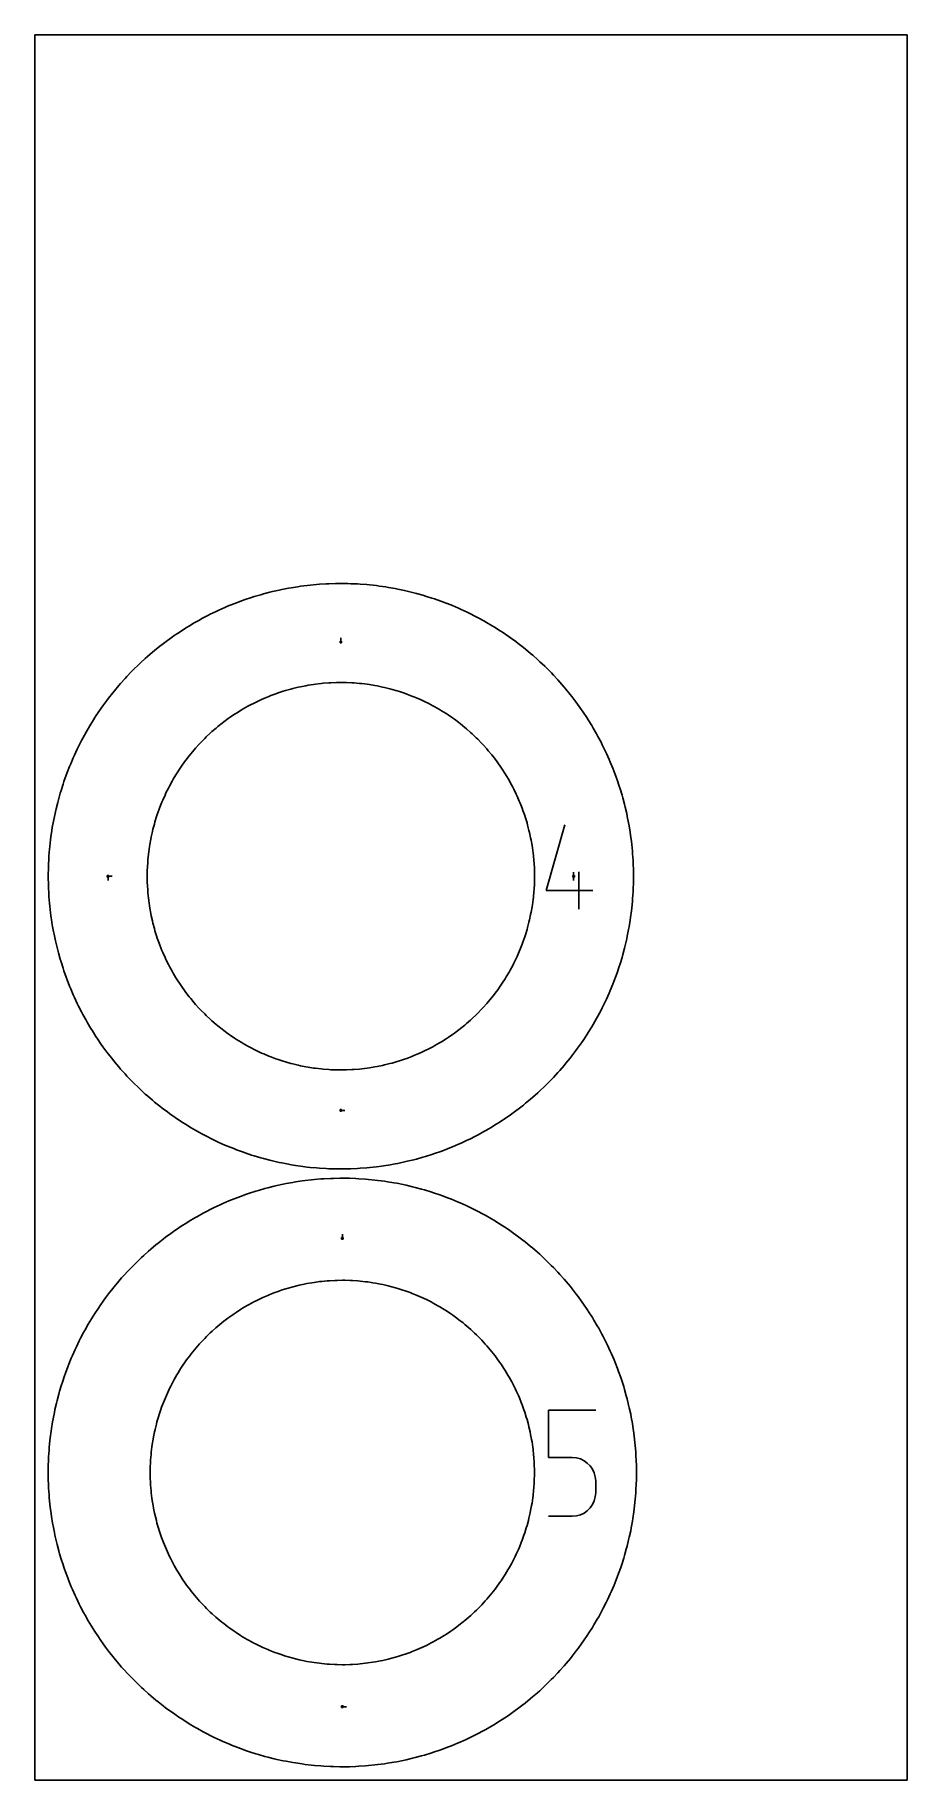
# Model space of a CAD drawing. Extents: x 0 to 300, y 0 to 600.
import ezdxf

# ---------------------------------------------------------------- set-up
doc = ezdxf.new("R2010")
doc.units = 0

msp = doc.modelspace()

# ---------------------------------------------------------------- linework, layer by layer
at = {"layer": 'annotation', "color": 1}
for p, q in [((105.229037, 391.262837), (105.229037, 392.691587)), ((175.814107, 305.842653), (182.242286, 328.386729)), ((185.276444, 310.746945), (185.276444, 312.175695)), ((185.276444, 310.746945), (185.276444, 312.175695)), ((185.276444, 312.175695), (185.276444, 310.746945)), ((187.085236, 299.398112), (187.085236, 312.27265)), ((25.173695, 310.746945), (25.173694, 309.318195)), ((25.173695, 310.746945), (26.602444, 310.746945)), ((25.173695, 310.746945), (26.602444, 310.746945)), ((26.602444, 310.746945), (25.173695, 310.746945)), ((185.276444, 310.746945), (185.276444, 309.318195)), ((191.910006, 305.842653), (175.814107, 305.842653)), ((105.229037, 230.231071), (106.657787, 230.231071)), ((105.748896, 186.273173), (105.748896, 187.701923)), ((176.707666, 110.911045), (176.707666, 127.131557)), ((176.707666, 127.131557), (192.884778, 127.131557)), ((184.796222, 110.911045), (176.707666, 110.911045)), ((186.248562, 110.781221), (184.796222, 110.911045)), ((187.616149, 110.406804), (186.248562, 110.781221)), ((188.875991, 109.810371), (187.616149, 110.406804)), ((190.005094, 109.014503), (188.875991, 109.810371)), ((190.980465, 108.041779), (190.005094, 109.014503)), ((191.779113, 106.914779), (190.980465, 108.041779)), ((192.378042, 105.656081), (191.779113, 106.914779)), ((192.754262, 104.288265), (192.378042, 105.656081)), ((192.884778, 102.83391), (192.754262, 104.288265)), ((192.884778, 98.80448), (192.884778, 102.83391)), ((192.884778, 102.83391), (192.884778, 102.83391)), ((192.377779, 95.979715), (192.754187, 97.349421)), ((192.754187, 97.349421), (192.884778, 98.80448)), ((176.707666, 90.706787), (184.796222, 90.706787)), ((184.796222, 90.706787), (186.24796, 90.837316)), ((184.796222, 90.706787), (184.796222, 90.706787)), ((186.24796, 90.837316), (187.615228, 91.213623)), ((187.615228, 91.213623), (188.874975, 91.812791)), ((188.874975, 91.812791), (190.004154, 92.611902)), ((190.004154, 92.611902), (190.979713, 93.588038)), ((190.979713, 93.588038), (191.778605, 94.718282)), ((191.778605, 94.718282), (192.377779, 95.979715)), ((105.748896, 25.241407), (107.177646, 25.241407))]:
    msp.add_line(p, q, dxfattribs=at)
at = {"layer": 'boundary', "color": 5}
for p, q in [((80.813897, 408.378504), (78.604627, 407.808965)), ((81.768145, 408.621877), (80.813897, 408.378504)), ((83.994786, 409.119207), (81.768145, 408.621877)), ((84.956391, 409.331731), (83.994786, 409.119207)), ((87.198109, 409.756333), (84.956391, 409.331731)), ((88.166032, 409.937732), (87.198109, 409.756333)), ((90.420241, 410.289117), (88.166032, 409.937732)), ((91.393513, 410.439243), (90.420241, 410.289117)), ((93.658033, 410.717085), (91.393513, 410.439243)), ((94.635633, 410.835779), (93.658033, 410.717085)), ((96.908077, 411.039766), (94.635633, 410.835779)), ((97.888982, 411.126909), (96.908077, 411.039766)), ((100.166795, 411.256812), (97.888982, 411.126909)), ((101.150021, 411.31232), (100.166795, 411.256812)), ((103.430689, 411.368014), (101.150021, 411.31232)), ((104.415081, 411.391808), (103.430689, 411.368014)), ((105.399765, 411.383876), (104.415081, 411.391808)), ((107.681106, 411.365311), (105.399765, 411.383876)), ((108.665104, 411.325652), (107.681106, 411.365311)), ((110.944718, 411.232836), (108.665104, 411.325652)), ((111.926911, 411.161514), (110.944718, 411.232836)), ((114.202228, 410.99455), (111.926911, 411.161514)), ((115.181616, 410.891611), (114.202228, 410.99455)), ((117.450438, 410.650668), (115.181616, 410.891611)), ((118.425997, 410.51624), (117.450438, 410.650668)), ((120.685628, 410.201586), (118.425997, 410.51624)), ((121.656354, 410.035789), (120.685628, 410.201586)), ((123.90469, 409.647736), (121.656354, 410.035789)), ((124.86957, 409.450768), (123.90469, 409.647736)), ((127.103941, 408.989762), (124.86957, 409.450768)), ((128.061984, 408.761781), (127.103941, 408.989762)), ((130.280307, 408.228259), (128.061984, 408.761781)), ((131.230497, 407.969557), (130.280307, 408.228259)), ((63.273265, 402.231916), (62.383564, 401.809754)), ((65.361034, 403.151967), (63.273265, 402.231916)), ((66.2639, 403.54529), (65.361034, 403.151967)), ((68.380578, 404.39692), (66.2639, 403.54529)), ((69.295615, 404.760901), (68.380578, 404.39692)), ((71.438755, 405.543128), (69.295615, 404.760901)), ((72.365048, 405.877449), (71.438755, 405.543128)), ((74.532653, 406.589553), (72.365048, 405.877449)), ((75.469224, 406.893854), (74.532653, 406.589553)), ((77.658723, 407.534984), (75.469224, 406.893854)), ((78.604627, 407.808965), (77.658723, 407.534984)), ((133.430203, 407.36413), (131.230497, 407.969557)), ((134.371582, 407.074937), (133.430203, 407.36413)), ((136.550415, 406.398228), (134.371582, 407.074937)), ((137.481977, 406.078874), (136.550415, 406.398228)), ((139.637632, 405.331609), (137.481977, 406.078874)), ((140.558418, 404.982412), (139.637632, 405.331609)), ((142.688601, 404.165382), (140.558418, 404.982412)), ((143.597667, 403.786703), (142.688601, 404.165382)), ((145.700131, 402.900765), (143.597667, 403.786703)), ((146.596538, 402.492946), (145.700131, 402.900765)), ((148.669052, 401.539039), (146.596538, 402.492946)), ((51.783593, 396.030509), (50.955524, 395.497458)), ((53.73415, 397.213831), (51.783593, 396.030509)), ((54.578962, 397.719888), (53.73415, 397.213831)), ((56.567062, 398.839128), (54.578962, 397.719888)), ((57.427729, 399.317707), (56.567062, 398.839128)), ((59.451279, 400.371675), (57.427729, 399.317707)), ((60.32691, 400.822274), (59.451279, 400.371675)), ((62.383564, 401.809754), (60.32691, 400.822274)), ((149.551837, 401.1026), (148.669052, 401.539039)), ((151.592202, 400.081739), (149.551837, 401.1026)), ((152.46047, 399.617085), (151.592202, 400.081739)), ((154.466529, 398.530355), (152.46047, 399.617085)), ((155.31939, 398.03795), (154.466529, 398.530355)), ((157.28901, 396.886497), (155.31939, 398.03795)), ((158.125551, 396.366894), (157.28901, 396.886497)), ((160.056651, 395.151942), (158.125551, 396.366894)), ((43.746487, 390.430846), (42.973733, 389.820409)), ((45.572417, 391.798781), (43.746487, 390.430846)), ((46.364437, 392.384018), (45.572417, 391.798781)), ((48.233993, 393.691826), (46.364437, 392.384018)), ((49.044448, 394.251234), (48.233993, 393.691826)), ((50.955524, 395.497458), (49.044448, 394.251234)), ((160.87603, 394.605641), (160.056651, 395.151942)), ((162.766505, 393.328517), (160.87603, 394.605641)), ((163.567841, 392.756126), (162.766505, 393.328517)), ((165.415806, 391.418099), (163.567841, 392.756126)), ((166.198287, 390.820194), (165.415806, 391.418099)), ((168.00172, 389.422729), (166.198287, 390.820194)), ((36.291849, 384.076485), (35.581618, 383.394309)), ((37.975752, 385.61599), (36.291849, 384.076485)), ((38.707592, 386.274971), (37.975752, 385.61599)), ((40.4406, 387.758759), (38.707592, 386.274971)), ((41.193296, 388.393781), (40.4406, 387.758759)), ((42.973733, 389.820409), (41.193296, 388.393781)), ((168.764537, 388.799901), (168.00172, 389.422729)), ((170.521532, 387.34447), (168.764537, 388.799901)), ((171.263886, 386.697399), (170.521532, 387.34447)), ((172.972617, 385.185503), (171.263886, 386.697399)), ((173.693749, 384.514843), (172.972617, 385.185503)), ((175.352314, 382.94818), (173.693749, 384.514843)), ((31.016012, 378.723961), (29.490295, 377.027647)), ((31.680831, 379.450451), (31.016012, 378.723961)), ((33.260897, 381.096153), (31.680831, 379.450451)), ((33.94878, 381.800857), (33.260897, 381.096153)), ((35.581618, 383.394309), (33.94878, 381.800857)), ((176.051463, 382.254652), (175.352314, 382.94818)), ((177.658106, 380.634889), (176.051463, 382.254652)), ((178.334545, 379.919182), (177.658106, 380.634889)), ((179.887667, 378.247924), (178.334545, 379.919182)), ((180.540695, 377.510818), (179.887667, 378.247924)), ((26.762884, 373.767197), (25.350728, 371.975152)), ((27.379538, 374.53504), (26.762884, 373.767197)), ((28.849219, 376.280121), (27.379538, 374.53504)), ((29.490295, 377.027647), (28.849219, 376.280121)), ((182.038594, 375.78989), (180.540695, 377.510818)), ((182.66754, 375.03213), (182.038594, 375.78989)), ((184.108633, 373.263362), (182.66754, 375.03213)), ((184.712842, 372.485701), (184.108633, 373.263362)), ((186.095595, 370.670956), (184.712842, 372.485701)), ((21.547687, 366.664941), (21.008014, 365.841215)), ((22.840168, 368.544954), (21.547687, 366.664941)), ((23.406105, 369.350876), (22.840168, 368.544954)), ((24.759124, 371.187879), (23.406105, 369.350876)), ((25.350728, 371.975152), (24.759124, 371.187879)), ((186.674428, 369.874262), (186.095595, 370.670956)), ((187.997418, 368.015421), (186.674428, 369.874262)), ((188.550298, 367.200486), (187.997418, 368.015421)), ((189.812041, 365.29963), (188.550298, 367.200486)), ((17.611561, 360.262379), (16.508528, 358.265227)), ((18.097062, 361.119193), (17.611561, 360.262379)), ((19.264473, 363.079315), (18.097062, 361.119193)), ((19.777338, 363.920011), (19.264473, 363.079315)), ((21.008014, 365.841215), (19.777338, 363.920011)), ((190.338382, 364.467307), (189.812041, 365.29963)), ((191.537546, 362.526443), (190.338382, 364.467307)), ((192.036795, 361.677603), (191.537546, 362.526443)), ((193.172188, 359.698678), (192.036795, 361.677603)), ((14.584077, 354.474933), (13.613332, 352.410257)), ((15.013405, 355.361201), (14.584077, 354.474933)), ((16.05088, 357.393259), (15.013405, 355.361201)), ((16.508528, 358.265227), (16.05088, 357.393259)), ((193.643821, 358.834149), (193.172188, 359.698678)), ((194.714206, 356.819306), (193.643821, 358.834149)), ((195.157752, 355.940078), (194.714206, 356.819306)), ((196.16201, 353.891408), (195.157752, 355.940078)), ((11.938404, 348.503429), (11.104049, 346.379958)), ((12.309767, 349.415497), (11.938404, 348.503429)), ((13.212776, 351.510617), (12.309767, 349.415497)), ((13.613332, 352.410257), (13.212776, 351.510617)), ((196.577, 352.998337), (196.16201, 353.891408)), ((197.513985, 350.918188), (196.577, 352.998337)), ((197.89999, 350.012224), (197.513985, 350.918188)), ((198.768827, 347.902555), (197.89999, 350.012224)), ((9.685632, 342.372762), (8.991205, 340.199499)), ((9.997482, 343.306852), (9.685632, 342.372762)), ((10.76228, 345.456361), (9.997482, 343.306852)), ((11.104049, 346.379958), (10.76228, 345.456361)), ((199.125453, 346.984612), (198.768827, 347.902555)), ((199.925126, 344.847849), (199.125453, 346.984612)), ((200.251977, 343.918853), (199.925126, 344.847849)), ((200.981659, 341.757254), (200.251977, 343.918853)), ((7.835218, 336.108833), (7.283676, 333.895005)), ((8.086271, 337.061075), (7.835218, 336.108833)), ((8.709606, 339.255849), (8.086271, 337.061075)), ((8.991205, 340.199499), (8.709606, 339.255849)), ((201.278422, 340.818261), (200.981659, 341.757254)), ((201.937384, 338.633984), (201.278422, 340.818261)), ((202.203739, 337.68592), (201.937384, 338.633984)), ((202.79127, 335.481291), (202.203739, 337.68592)), ((6.584223, 330.70456), (6.395034, 329.738086)), ((7.063422, 332.935166), (6.584223, 330.70456)), ((7.283676, 333.895005), (7.063422, 332.935166)), ((203.026955, 334.525127), (202.79127, 335.481291)), ((203.542381, 332.302678), (203.026955, 334.525127)), ((203.747138, 331.339427), (203.542381, 332.302678)), ((204.189964, 329.101306), (203.747138, 331.339427)), ((5.49768, 324.264034), (5.371112, 323.287432)), ((5.830714, 326.521033), (5.49768, 324.264034)), ((5.98869, 327.493062), (5.830714, 326.521033)), ((6.395034, 329.738086), (5.98869, 327.493062)), ((204.363558, 328.131918), (204.189964, 329.101306)), ((204.733316, 325.880503), (204.363558, 328.131918)), ((204.87561, 324.906055), (204.733316, 325.880503)), ((205.171867, 322.643934), (204.87561, 324.906055)), ((5.016651, 320.040544), (4.831157, 317.766523)), ((5.111704, 321.020714), (5.016651, 320.040544)), ((5.371112, 323.287432), (5.111704, 321.020714)), ((205.282696, 321.665421), (205.171867, 322.643934)), ((205.505183, 319.394721), (205.282696, 321.665421)), ((205.584434, 318.413135), (205.505183, 319.394721)), ((205.732877, 316.136533), (205.584434, 318.413135)), ((4.624645, 313.520708), (4.5875, 311.239569)), ((4.65636, 314.505007), (4.624645, 313.520708)), ((4.76773, 316.783785), (4.65636, 314.505007)), ((4.831157, 317.766523), (4.76773, 316.783785)), ((205.780468, 315.152911), (205.732877, 316.136533)), ((205.854731, 312.872551), (205.780468, 315.152911)), ((205.870566, 311.887851), (205.854731, 312.872551)), ((4.5875, 311.239569), (4.587504, 310.254785)), ((4.587504, 310.254785), (4.624637, 307.973572)), ((4.624637, 307.973572), (4.656362, 306.989315)), ((4.656362, 306.989315), (4.767728, 304.710459)), ((205.732885, 305.357855), (205.780457, 306.341471)), ((205.780457, 306.341471), (205.854711, 308.621703)), ((205.854711, 308.621703), (205.870575, 309.606349)), ((205.870575, 309.606349), (205.870566, 311.887851)), ((4.767728, 304.710459), (4.83114, 303.727724)), ((4.83114, 303.727724), (5.016627, 301.453774)), ((5.016627, 301.453774), (5.111662, 300.473593)), ((5.111662, 300.473593), (5.371045, 298.206948)), ((205.282749, 299.828961), (205.505214, 302.099528)), ((205.505214, 302.099528), (205.584442, 303.081114)), ((205.584442, 303.081114), (205.732885, 305.357855)), ((5.371045, 298.206948), (5.497603, 297.230345)), ((5.497603, 297.230345), (5.830639, 294.973272)), ((5.830639, 294.973272), (5.988633, 294.00122)), ((5.988633, 294.00122), (6.39497, 291.756181)), ((204.36362, 293.362363), (204.733351, 295.613707)), ((204.733351, 295.613707), (204.87567, 296.588191)), ((204.87567, 296.588191), (205.171939, 298.850444)), ((205.171939, 298.850444), (205.282749, 299.828961)), ((6.39497, 291.756181), (6.584168, 290.789758)), ((6.584168, 290.789758), (7.063357, 288.559132)), ((7.063357, 288.559132), (7.283588, 287.599308)), ((203.027022, 286.969115), (203.542471, 289.191702)), ((203.542471, 289.191702), (203.747207, 290.154951)), ((203.747207, 290.154951), (204.190012, 292.393006)), ((204.190012, 292.393006), (204.36362, 293.362363)), ((7.283588, 287.599308), (7.83515, 285.385405)), ((7.83515, 285.385405), (8.086184, 284.433161)), ((8.086184, 284.433161), (8.709491, 282.238458)), ((8.709491, 282.238458), (8.991074, 281.294792)), ((201.278585, 280.676102), (201.937515, 282.860309)), ((201.937515, 282.860309), (202.203855, 283.808391)), ((202.203855, 283.808391), (202.791359, 286.012951)), ((202.791359, 286.012951), (203.027022, 286.969115)), ((8.991074, 281.294792), (9.685488, 279.12154)), ((9.685488, 279.12154), (9.997369, 278.187408)), ((9.997369, 278.187408), (10.762156, 276.037906)), ((10.762156, 276.037906), (11.103932, 275.114337)), ((199.125557, 274.509621), (199.925247, 276.646456)), ((199.925247, 276.646456), (200.252096, 277.5754)), ((200.252096, 277.5754), (200.981794, 279.737078)), ((200.981794, 279.737078), (201.278585, 280.676102)), ((11.103932, 275.114337), (11.938246, 272.990922)), ((11.938246, 272.990922), (12.309592, 272.078853)), ((12.309592, 272.078853), (13.212626, 269.983658)), ((196.577148, 268.495881), (197.514183, 270.576154)), ((197.514183, 270.576154), (197.900168, 271.482123)), ((197.900168, 271.482123), (198.768947, 273.591676)), ((198.768947, 273.591676), (199.125557, 274.509621)), ((13.212626, 269.983658), (13.613158, 269.084026)), ((13.613158, 269.084026), (14.58393, 267.019281)), ((14.58393, 267.019281), (15.013239, 266.133005)), ((15.013239, 266.133005), (16.050666, 264.101014)), ((16.050666, 264.101014), (16.508353, 263.229007)), ((193.644009, 262.660102), (194.714375, 264.67494)), ((194.714375, 264.67494), (195.157914, 265.554181)), ((195.157914, 265.554181), (196.16214, 267.602789)), ((196.16214, 267.602789), (196.577148, 268.495881)), ((16.508353, 263.229007), (17.611342, 261.231913)), ((17.611342, 261.231913), (18.096838, 260.375137)), ((18.096838, 260.375137), (19.264316, 258.414888)), ((19.264316, 258.414888), (19.777166, 257.57419)), ((190.338603, 257.026954), (191.537801, 258.967886)), ((191.537801, 258.967886), (192.03703, 259.816733)), ((192.03703, 259.816733), (193.172376, 261.795605)), ((193.172376, 261.795605), (193.644009, 262.660102)), ((19.777166, 257.57419), (21.007764, 255.653094)), ((21.007764, 255.653094), (21.547419, 254.82936)), ((21.547419, 254.82936), (22.839933, 252.94928)), ((22.839933, 252.94928), (23.405846, 252.143355)), ((23.405846, 252.143355), (24.758899, 250.306295)), ((186.674661, 251.619973), (187.99761, 253.478761)), ((187.99761, 253.478761), (188.550478, 254.293698)), ((188.550478, 254.293698), (189.81225, 256.194617)), ((189.81225, 256.194617), (190.338603, 257.026954)), ((24.758899, 250.306295), (25.350537, 249.519003)), ((25.350537, 249.519003), (26.762643, 247.727012)), ((26.762643, 247.727012), (27.379293, 246.959199)), ((27.379293, 246.959199), (28.848961, 245.214119)), ((182.038853, 245.704323), (182.667795, 246.462101)), ((182.667795, 246.462101), (184.108874, 248.230871)), ((184.108874, 248.230871), (184.7131, 249.008528)), ((184.7131, 249.008528), (186.095837, 250.823266)), ((186.095837, 250.823266), (186.674661, 251.619973)), ((28.848961, 245.214119), (29.49003, 244.466573)), ((29.49003, 244.466573), (31.015695, 242.770301)), ((31.015695, 242.770301), (31.680499, 242.043801)), ((31.680499, 242.043801), (33.260604, 240.398038)), ((33.260604, 240.398038), (33.94847, 239.693329)), ((176.051747, 239.239535), (177.658442, 240.859365)), ((177.658442, 240.859365), (178.334863, 241.575055)), ((178.334863, 241.575055), (179.887927, 243.246266)), ((179.887927, 243.246266), (180.540969, 243.983395)), ((180.540969, 243.983395), (182.038853, 245.704323)), ((33.94847, 239.693329), (35.581355, 238.099827)), ((35.581355, 238.099827), (36.29162, 237.417633)), ((36.29162, 237.417633), (37.975417, 235.87821)), ((37.975417, 235.87821), (38.707241, 235.219267)), ((38.707241, 235.219267), (40.440305, 233.735424)), ((168.764853, 232.694265), (170.521831, 234.149703)), ((170.521831, 234.149703), (171.264206, 234.796784)), ((171.264206, 234.796784), (172.972876, 236.308627)), ((172.972876, 236.308627), (173.693995, 236.979284)), ((173.693995, 236.979284), (175.352601, 238.545999)), ((175.352601, 238.545999), (176.051747, 239.239535)), ((40.440305, 233.735424), (41.192977, 233.100396)), ((41.192977, 233.100396), (42.973416, 231.673749)), ((42.973416, 231.673749), (43.746151, 231.063301)), ((43.746151, 231.063301), (45.572133, 229.695328)), ((45.572133, 229.695328), (46.364145, 229.110078)), ((46.364145, 229.110078), (48.233629, 227.802304)), ((160.876364, 226.888476), (162.766898, 228.16565)), ((162.766898, 228.16565), (163.568249, 228.738053)), ((163.568249, 228.738053), (165.416145, 230.076048)), ((165.416145, 230.076048), (166.198619, 230.673979)), ((166.198619, 230.673979), (168.002044, 232.071443)), ((168.002044, 232.071443), (168.764853, 232.694265)), ((48.233629, 227.802304), (49.044127, 227.24288)), ((49.044127, 227.24288), (50.955139, 225.996683)), ((50.955139, 225.996683), (51.78319, 225.463666)), ((51.78319, 225.463666), (53.733812, 224.280294)), ((53.733812, 224.280294), (54.5786, 223.774229)), ((54.5786, 223.774229), (56.566759, 222.65495)), ((56.566759, 222.65495), (57.427421, 222.176355)), ((57.427421, 222.176355), (59.450843, 221.122443)), ((152.460848, 221.876995), (154.466907, 222.963738)), ((154.466907, 222.963738), (155.319738, 223.456131)), ((155.319738, 223.456131), (157.289362, 224.607597)), ((157.289362, 224.607597), (158.125889, 225.127217)), ((158.125889, 225.127217), (160.056991, 226.342184)), ((160.056991, 226.342184), (160.876364, 226.888476)), ((59.450843, 221.122443), (60.326469, 220.671826)), ((60.326469, 220.671826), (62.383184, 219.684301)), ((62.383184, 219.684301), (63.272917, 219.262138)), ((63.272917, 219.262138), (65.360741, 218.342057)), ((65.360741, 218.342057), (66.263578, 217.948769)), ((66.263578, 217.948769), (68.38013, 217.097184)), ((68.38013, 217.097184), (69.295158, 216.733183)), ((69.295158, 216.733183), (71.438423, 215.950897)), ((137.482375, 215.415151), (139.638035, 216.162424)), ((139.638035, 216.162424), (140.558804, 216.511638)), ((140.558804, 216.511638), (142.688994, 217.328685)), ((142.688994, 217.328685), (143.598036, 217.707379)), ((143.598036, 217.707379), (145.700511, 218.593328)), ((145.700511, 218.593328), (146.596886, 219.001105)), ((146.596886, 219.001105), (148.669404, 219.95503)), ((148.669404, 219.95503), (149.552224, 220.391471)), ((149.552224, 220.391471), (151.592592, 221.412339)), ((151.592592, 221.412339), (152.460848, 221.876995)), ((71.438423, 215.950897), (72.364712, 215.616559)), ((72.364712, 215.616559), (74.532185, 214.904489)), ((74.532185, 214.904489), (75.468756, 214.600171)), ((75.468756, 214.600171), (77.658318, 213.95901)), ((77.658318, 213.95901), (78.604228, 213.685031)), ((78.604228, 213.685031), (80.813505, 213.115478)), ((80.813505, 213.115478), (81.767764, 212.872112)), ((81.767764, 212.872112), (83.994466, 212.37476)), ((83.994466, 212.37476), (84.956048, 212.162258)), ((84.956048, 212.162258), (87.197637, 211.737677)), ((87.197637, 211.737677), (88.165552, 211.556264)), ((88.165552, 211.556264), (90.419838, 211.204848)), ((90.419838, 211.204848), (91.393094, 211.054707)), ((91.393094, 211.054707), (93.657679, 210.77686)), ((93.657679, 210.77686), (94.635277, 210.658149)), ((94.635277, 210.658149), (96.907637, 210.454153)), ((96.907637, 210.454153), (97.888584, 210.367016)), ((97.888584, 210.367016), (100.166383, 210.237105)), ((100.166383, 210.237105), (101.149596, 210.181597)), ((101.149596, 210.181597), (103.430538, 210.125893)), ((103.430538, 210.125893), (104.415099, 210.1021)), ((104.415099, 210.1021), (105.399899, 210.110034)), ((105.399899, 210.110034), (107.681446, 210.128604)), ((107.681446, 210.128604), (108.665448, 210.168256)), ((108.665448, 210.168256), (110.945127, 210.261081)), ((110.945127, 210.261081), (111.927327, 210.332411)), ((111.927327, 210.332411), (114.202719, 210.499387)), ((114.202719, 210.499387), (115.182087, 210.602335)), ((115.182087, 210.602335), (117.450773, 210.843277)), ((117.450773, 210.843277), (118.42635, 210.977717)), ((118.42635, 210.977717), (120.686114, 211.292396)), ((120.686114, 211.292396), (121.656822, 211.458195)), ((121.656822, 211.458195), (123.905024, 211.846232)), ((123.905024, 211.846232), (124.869913, 212.043216)), ((124.869913, 212.043216), (127.104417, 212.504264)), ((127.104417, 212.504264), (128.062433, 212.732227)), ((128.062433, 212.732227), (130.28062, 213.265723)), ((130.28062, 213.265723), (131.230844, 213.52443)), ((131.230844, 213.52443), (133.430611, 214.129887)), ((133.430611, 214.129887), (134.371961, 214.419077)), ((134.371961, 214.419077), (136.550803, 215.095793)), ((136.550803, 215.095793), (137.482375, 215.415151)), ((82.257201, 204.164592), (80.084002, 203.610336)), ((83.260087, 204.388591), (82.257201, 204.164592)), ((85.450041, 204.872591), (83.260087, 204.388591)), ((86.45971, 205.063832), (85.450041, 204.872591)), ((88.664071, 205.476954), (86.45971, 205.063832)), ((89.67937, 205.635218), (88.664071, 205.476954)), ((91.895893, 205.977114), (89.67937, 205.635218)), ((92.915837, 206.102254), (91.895893, 205.977114)), ((95.14222, 206.372567), (92.915837, 206.102254)), ((96.165735, 206.464444), (95.14222, 206.372567)), ((98.399664, 206.662904), (96.165735, 206.464444)), ((99.425598, 206.721412), (98.399664, 206.662904)), ((101.664811, 206.847827), (99.425598, 206.721412)), ((102.692028, 206.872912), (101.664811, 206.847827)), ((104.933903, 206.9271), (102.692028, 206.872912)), ((107.176444, 206.909035), (104.933903, 206.9271)), ((108.203965, 206.900673), (107.176444, 206.909035)), ((110.444917, 206.810353), (108.203965, 206.900673)), ((111.471662, 206.768549), (110.444917, 206.810353)), ((113.708505, 206.606121), (111.471662, 206.768549)), ((114.733311, 206.530921), (113.708505, 206.606121)), ((116.963785, 206.296485), (114.733311, 206.530921)), ((117.985667, 206.187964), (116.963785, 206.296485)), ((120.2074, 205.881818), (117.985667, 206.187964)), ((121.225141, 205.740098), (120.2074, 205.881818)), ((123.435888, 205.362509), (121.225141, 205.740098)), ((124.448543, 205.187729), (123.435888, 205.362509)), ((126.645955, 204.739156), (124.448543, 205.187729)), ((127.652316, 204.531519), (126.645955, 204.739156)), ((129.834178, 204.012309), (127.652316, 204.531519)), ((130.833318, 203.77201), (129.834178, 204.012309)), ((64.67107, 198.205373), (63.730731, 197.790978)), ((66.72725, 199.101123), (64.67107, 198.205373)), ((67.680601, 199.484696), (66.72725, 199.101123)), ((69.764521, 200.313634), (67.680601, 199.484696)), ((70.729794, 200.66595), (69.764521, 200.313634)), ((72.839328, 201.427329), (70.729794, 200.66595)), ((73.815623, 201.748062), (72.839328, 201.427329)), ((75.948586, 202.441084), (73.815623, 201.748062)), ((76.934743, 202.729851), (75.948586, 202.441084)), ((79.088939, 203.353813), (76.934743, 202.729851)), ((80.084002, 203.610336), (79.088939, 203.353813)), ((132.997276, 203.182843), (130.833318, 203.77201)), ((133.988029, 202.910157), (132.997276, 203.182843)), ((136.131918, 202.25155), (133.988029, 202.910157)), ((137.113272, 201.946759), (136.131918, 202.25155)), ((139.234804, 201.219462), (137.113272, 201.946759)), ((140.205716, 200.882892), (139.234804, 201.219462)), ((142.302708, 200.087634), (140.205716, 200.882892)), ((143.262144, 199.719643), (142.302708, 200.087634)), ((145.332445, 198.857243), (143.262144, 199.719643)), ((146.279392, 198.458218), (145.332445, 198.857243)), ((148.320866, 197.529454), (146.279392, 198.458218)), ((53.093126, 192.137363), (52.214597, 191.604396)), ((55.017097, 193.289855), (53.093126, 192.137363)), ((55.912539, 193.793961), (55.017097, 193.289855)), ((57.872618, 194.883875), (55.912539, 193.793961)), ((58.78403, 195.358584), (57.872618, 194.883875)), ((60.778206, 196.384786), (58.78403, 195.358584)), ((61.704529, 196.82955), (60.778206, 196.384786)), ((63.730731, 197.790978), (61.704529, 196.82955)), ((149.254333, 197.099812), (148.320866, 197.529454)), ((151.264783, 196.105869), (149.254333, 197.099812)), ((152.183768, 195.646071), (151.264783, 196.105869)), ((154.161157, 194.587871), (152.183768, 195.646071)), ((155.06469, 194.098406), (154.161157, 194.587871)), ((157.006991, 192.977006), (155.06469, 194.098406)), ((157.894113, 192.458388), (157.006991, 192.977006)), ((159.799246, 191.275049), (157.894113, 192.458388)), ((44.154047, 186.017134), (42.394181, 184.626927)), ((44.97645, 186.633255), (44.154047, 186.017134)), ((46.78019, 187.96607), (44.97645, 186.633255)), ((47.622243, 188.555111), (46.78019, 187.96607)), ((49.467984, 189.829113), (47.622243, 188.555111)), ((50.32874, 190.390417), (49.467984, 189.829113)), ((52.214597, 191.604396), (50.32874, 190.390417)), ((160.669017, 190.727833), (159.799246, 191.275049)), ((162.535066, 189.483688), (160.669017, 190.727833)), ((163.386542, 188.908468), (162.535066, 189.483688)), ((165.211516, 187.604896), (163.386542, 188.908468)), ((166.043843, 187.002246), (165.211516, 187.604896)), ((167.825876, 185.640569), (166.043843, 187.002246)), ((37.430839, 180.369104), (36.672403, 179.675705)), ((39.097542, 181.869879), (37.430839, 180.369104)), ((39.878087, 182.538175), (39.097542, 181.869879)), ((41.59227, 183.984372), (39.878087, 182.538175)), ((42.394181, 184.626927), (41.59227, 183.984372)), ((168.638144, 185.01115), (167.825876, 185.640569)), ((170.375396, 183.592712), (168.638144, 185.01115)), ((171.16675, 182.937183), (170.375396, 183.592712)), ((172.857398, 181.463535), (171.16675, 182.937183)), ((173.627014, 180.782574), (172.857398, 181.463535)), ((175.269316, 179.255217), (173.627014, 180.782574)), ((32.041248, 175.05831), (30.52718, 173.403793)), ((32.752914, 175.799539), (32.041248, 175.05831)), ((34.319493, 177.404427), (32.752914, 175.799539)), ((35.054928, 178.122122), (34.319493, 177.404427)), ((36.672403, 179.675705), (35.054928, 178.122122)), ((176.016338, 178.549588), (175.269316, 179.255217)), ((177.608575, 176.970152), (176.016338, 178.549588)), ((178.33221, 176.240608), (177.608575, 176.970152)), ((179.872742, 174.610647), (178.33221, 176.240608)), ((180.572273, 173.857908), (179.872742, 174.610647)), ((26.313681, 168.402663), (25.677641, 167.59552)), ((27.718057, 170.151361), (26.313681, 168.402663)), ((28.38, 170.937344), (27.718057, 170.151361)), ((29.839996, 172.639771), (28.38, 170.937344)), ((30.52718, 173.403793), (29.839996, 172.639771)), ((182.059487, 172.179212), (180.572273, 173.857908)), ((182.734144, 171.404102), (182.059487, 172.179212)), ((184.166513, 169.67837), (182.734144, 171.404102)), ((184.815584, 168.881715), (184.166513, 169.67837)), ((186.191616, 167.110658), (184.815584, 168.881715)), ((21.849925, 162.293034), (20.620867, 160.417071)), ((22.432062, 163.139796), (21.849925, 162.293034)), ((23.720922, 164.975199), (22.432062, 163.139796)), ((24.330326, 165.80259), (23.720922, 164.975199)), ((25.677641, 167.59552), (24.330326, 165.80259)), ((186.814413, 166.293292), (186.191616, 167.110658)), ((188.132655, 164.478891), (186.814413, 166.293292)), ((188.728533, 163.641664), (188.132655, 164.478891)), ((189.98766, 161.785736), (188.728533, 163.641664)), ((18.372773, 156.754324), (17.267087, 154.803004)), ((18.898575, 157.637163), (18.372773, 156.754324)), ((20.066568, 159.551758), (18.898575, 157.637163)), ((20.620867, 160.417071), (20.066568, 159.551758)), ((190.555951, 160.929587), (189.98766, 161.785736)), ((191.754636, 159.034061), (190.555951, 160.929587)), ((192.294741, 158.159895), (191.754636, 159.034061)), ((193.431737, 156.226735), (192.294741, 158.159895)), ((193.943117, 155.335428), (193.431737, 156.226735)), ((15.260742, 151.002402), (14.282995, 148.984021)), ((15.728024, 151.917646), (15.260742, 151.002402)), ((16.770277, 153.90348), (15.728024, 151.917646)), ((17.267087, 154.803004), (16.770277, 153.90348)), ((195.017221, 153.366539), (193.943117, 155.335428)), ((195.499326, 152.459047), (195.017221, 153.366539)), ((196.509464, 150.45668), (195.499326, 152.459047)), ((196.961785, 149.533953), (196.509464, 150.45668)), ((12.526829, 145.061607), (11.681082, 142.98445)), ((12.933545, 146.005252), (12.526829, 145.061607)), ((13.845769, 148.054087), (12.933545, 146.005252)), ((14.282995, 148.984021), (13.845769, 148.054087)), ((197.906881, 147.500081), (196.961785, 149.533953)), ((198.328901, 146.563178), (197.906881, 147.500081)), ((199.207995, 144.499922), (198.328901, 146.563178)), ((199.59932, 143.549725), (199.207995, 144.499922)), ((10.182474, 138.956481), (9.472262, 136.829172)), ((10.526941, 139.924628), (10.182474, 138.956481)), ((11.305289, 142.02804), (10.526941, 139.924628)), ((11.681082, 142.98445), (11.305289, 142.02804)), ((200.411497, 141.459208), (199.59932, 143.549725)), ((200.77167, 140.49681), (200.411497, 141.459208)), ((201.516036, 138.381123), (200.77167, 140.49681)), ((201.844687, 137.407531), (201.516036, 138.381123)), ((8.237421, 132.712717), (7.665676, 130.544087)), ((8.518173, 133.701247), (8.237421, 132.712717)), ((9.15949, 135.850329), (8.518173, 133.701247)), ((9.472262, 136.829172), (9.15949, 135.850329)), ((202.520539, 135.269058), (201.844687, 137.407531)), ((202.817337, 134.285253), (202.520539, 135.269058)), ((203.423937, 132.12612), (202.817337, 134.285253)), ((203.688563, 131.13315), (203.423937, 132.12612)), ((6.699827, 126.356382), (6.268967, 124.155343)), ((6.915658, 127.361046), (6.699827, 126.356382)), ((7.417261, 129.546976), (6.915658, 127.361046)), ((7.665676, 130.544087), (7.417261, 129.546976)), ((204.225309, 128.955589), (203.688563, 131.13315)), ((204.457458, 127.954596), (204.225309, 128.955589)), ((204.923774, 125.760875), (204.457458, 127.954596)), ((5.726175, 120.930486), (5.576175, 119.913927)), ((6.085949, 123.144176), (5.726175, 120.930486)), ((6.268967, 124.155343), (6.085949, 123.144176)), ((205.123223, 124.752827), (204.923774, 125.760875)), ((205.518567, 122.54513), (205.123223, 124.752827)), ((205.685108, 121.531084), (205.518567, 122.54513)), ((206.009169, 119.311885), (205.685108, 121.531084)), ((4.954615, 114.436611), (4.871068, 113.412386)), ((5.17109, 116.668863), (4.954615, 114.436611)), ((5.287929, 117.689802), (5.17109, 116.668863)), ((5.576175, 119.913927), (5.287929, 117.689802)), ((206.142604, 118.293019), (206.009169, 119.311885)), ((206.395008, 116.064541), (206.142604, 118.293019)), ((206.495216, 115.041813), (206.395008, 116.064541)), ((206.675702, 112.806356), (206.495216, 115.041813)), ((4.676457, 110.147942), (4.60423, 107.906308)), ((4.726618, 111.174307), (4.676457, 110.147942)), ((4.871068, 113.412386), (4.726618, 111.174307)), ((206.742561, 111.780973), (206.675702, 112.806356)), ((206.850946, 109.54086), (206.742561, 111.780973)), ((206.884394, 108.513788), (206.850946, 109.54086)), ((206.920457, 106.271241), (206.884394, 108.513788)), ((4.60423, 107.906308), (4.5875, 106.878874)), ((4.5875, 106.878874), (4.587509, 104.636112)), ((4.587509, 104.636112), (4.604234, 103.608643)), ((4.604234, 103.608643), (4.676485, 101.367083)), ((206.850889, 101.974191), (206.884333, 103.001218)), ((206.884333, 103.001218), (206.920461, 105.243642)), ((206.920461, 105.243642), (206.920457, 106.271241)), ((4.676485, 101.367083), (4.726644, 100.340675)), ((4.726644, 100.340675), (4.871058, 98.102603)), ((4.871058, 98.102603), (4.954602, 97.078406)), ((4.954602, 97.078406), (5.171034, 94.846151)), ((206.395058, 95.450514), (206.495257, 96.473182)), ((206.495257, 96.473182), (206.675689, 98.708638)), ((206.675689, 98.708638), (206.742549, 99.734091)), ((206.742549, 99.734091), (206.850889, 101.974191)), ((5.171034, 94.846151), (5.287861, 93.825247)), ((5.287861, 93.825247), (5.576087, 91.601119)), ((5.576087, 91.601119), (5.726086, 90.584531)), ((5.726086, 90.584531), (6.085905, 88.370768)), ((205.685142, 89.983825), (206.009259, 92.203106)), ((206.009259, 92.203106), (206.142698, 93.222026)), ((206.142698, 93.222026), (206.395058, 95.450514)), ((6.085905, 88.370768), (6.268921, 87.359591)), ((6.268921, 87.359591), (6.699803, 85.158646)), ((6.699803, 85.158646), (6.915632, 84.153961)), ((6.915632, 84.153961), (7.417187, 81.968045)), ((204.457529, 83.560461), (204.923799, 85.754174)), ((204.923799, 85.754174), (205.123241, 86.762205)), ((205.123241, 86.762205), (205.518614, 88.969809)), ((205.518614, 88.969809), (205.685142, 89.983825)), ((7.417187, 81.968045), (7.665613, 80.970894)), ((7.665613, 80.970894), (8.237316, 78.802262)), ((8.237316, 78.802262), (8.518056, 77.813761)), ((202.817498, 77.229746), (203.42406, 79.388898)), ((203.42406, 79.388898), (203.688673, 80.381838)), ((203.688673, 80.381838), (204.225369, 82.559399)), ((204.225369, 82.559399), (204.457529, 83.560461)), ((8.518056, 77.813761), (9.159331, 75.664665)), ((9.159331, 75.664665), (9.472095, 74.68583)), ((9.472095, 74.68583), (10.18237, 72.558446)), ((10.18237, 72.558446), (10.526835, 71.5903)), ((200.771771, 71.018214), (201.516141, 73.133803)), ((201.516141, 73.133803), (201.844801, 74.107433)), ((201.844801, 74.107433), (202.520715, 76.245978)), ((202.520715, 76.245978), (202.817498, 77.229746)), ((10.526835, 71.5903), (11.305193, 69.486972)), ((11.305193, 69.486972), (11.680971, 68.530576)), ((11.680971, 68.530576), (12.526679, 66.453419)), ((12.526679, 66.453419), (12.933409, 65.509734)), ((198.329097, 64.951839), (199.208144, 67.015104)), ((199.208144, 67.015104), (199.599446, 67.965254)), ((199.599446, 67.965254), (200.411587, 70.055774)), ((200.411587, 70.055774), (200.771771, 71.018214)), ((12.933409, 65.509734), (13.845584, 63.4609)), ((13.845584, 63.4609), (14.282823, 62.530933)), ((14.282823, 62.530933), (15.260527, 60.512536)), ((15.260527, 60.512536), (15.727785, 59.597324)), ((195.499499, 59.05588), (196.509611, 61.058257)), ((196.509611, 61.058257), (196.961919, 61.980959)), ((196.961919, 61.980959), (197.907054, 64.014878)), ((197.907054, 64.014878), (198.329097, 64.951839)), ((15.727785, 59.597324), (16.770116, 57.611424)), ((16.770116, 57.611424), (17.266908, 56.711923)), ((17.266908, 56.711923), (18.372581, 54.760692)), ((18.372581, 54.760692), (18.898419, 53.877786)), ((192.294994, 53.355127), (193.431946, 55.2883)), ((193.431946, 55.2883), (193.94331, 56.179591)), ((193.94331, 56.179591), (195.017401, 58.148389)), ((195.017401, 58.148389), (195.499499, 59.05588)), ((18.898419, 53.877786), (20.066379, 51.963187)), ((20.066379, 51.963187), (20.620646, 51.097918)), ((20.620646, 51.097918), (21.849662, 49.221938)), ((21.849662, 49.221938), (22.431814, 48.375144)), ((22.431814, 48.375144), (23.720632, 46.539722)), ((188.728745, 47.873238), (189.987842, 49.729169)), ((189.987842, 49.729169), (190.55615, 50.585352)), ((190.55615, 50.585352), (191.754873, 52.480927)), ((191.754873, 52.480927), (192.294994, 53.355127)), ((23.720632, 46.539722), (24.330048, 45.712308)), ((24.330048, 45.712308), (25.677439, 43.919336)), ((25.677439, 43.919336), (26.313458, 43.112215)), ((26.313458, 43.112215), (27.717812, 41.363604)), ((184.166759, 41.836567), (184.815828, 42.633228)), ((184.815828, 42.633228), (186.191886, 44.404257)), ((186.191886, 44.404257), (186.814675, 45.22162)), ((186.814675, 45.22162), (188.132884, 47.036032)), ((188.132884, 47.036032), (188.728745, 47.873238)), ((27.717812, 41.363604), (28.379757, 40.577612)), ((28.379757, 40.577612), (29.839721, 38.87516)), ((29.839721, 38.87516), (30.526886, 38.111152)), ((30.526886, 38.111152), (32.040919, 36.456612)), ((32.040919, 36.456612), (32.752603, 35.715355)), ((178.332533, 35.274327), (179.873022, 36.904247)), ((179.873022, 36.904247), (180.572529, 37.656968)), ((180.572529, 37.656968), (182.05976, 39.335698)), ((182.05976, 39.335698), (182.734413, 40.11081)), ((182.734413, 40.11081), (184.166759, 41.836567)), ((32.752603, 35.715355), (34.319157, 34.110444)), ((34.319157, 34.110444), (35.05461, 33.392729)), ((35.05461, 33.392729), (36.67216, 31.839108)), ((36.67216, 31.839108), (37.430551, 31.145744)), ((37.430551, 31.145744), (39.097215, 29.645059)), ((171.16705, 28.577686), (172.857726, 30.051342)), ((172.857726, 30.051342), (173.627317, 30.732281)), ((173.627317, 30.732281), (175.269587, 32.259628)), ((175.269587, 32.259628), (176.01663, 32.965283)), ((176.01663, 32.965283), (177.608872, 34.54475)), ((177.608872, 34.54475), (178.332533, 35.274327)), ((39.097215, 29.645059), (39.877794, 28.97673)), ((39.877794, 28.97673), (41.591938, 27.530512)), ((41.591938, 27.530512), (42.393854, 26.887945)), ((42.393854, 26.887945), (44.153689, 25.497705)), ((44.153689, 25.497705), (44.976116, 24.881566)), ((44.976116, 24.881566), (46.779835, 23.548724)), ((165.211922, 23.90996), (166.044218, 24.512595)), ((166.044218, 24.512595), (167.826216, 25.874316)), ((167.826216, 25.874316), (168.638486, 26.503739)), ((168.638486, 26.503739), (170.375699, 27.92215)), ((170.375699, 27.92215), (171.16705, 28.577686)), ((46.779835, 23.548724), (47.621853, 22.959701)), ((47.621853, 22.959701), (49.467674, 21.685675)), ((49.467674, 21.685675), (50.328402, 21.124382)), ((50.328402, 21.124382), (52.214213, 19.910483)), ((52.214213, 19.910483), (53.092782, 19.377487)), ((53.092782, 19.377487), (55.016711, 18.224969)), ((55.016711, 18.224969), (55.912185, 17.720842)), ((155.065106, 17.41637), (157.007353, 18.537752)), ((157.007353, 18.537752), (157.894475, 19.056375)), ((157.894475, 19.056375), (159.799591, 20.239762)), ((159.799591, 20.239762), (160.669367, 20.786988)), ((160.669367, 20.786988), (162.535415, 22.031119)), ((162.535415, 22.031119), (163.386918, 22.606363)), ((163.386918, 22.606363), (165.211922, 23.90996)), ((55.912185, 17.720842), (57.872248, 16.630895)), ((57.872248, 16.630895), (58.783603, 16.156211)), ((58.783603, 16.156211), (60.777763, 15.129969)), ((60.777763, 15.129969), (61.70411, 14.685187)), ((61.70411, 14.685187), (63.730396, 13.723749)), ((63.730396, 13.723749), (64.670762, 13.30934)), ((64.670762, 13.30934), (66.726873, 12.41367)), ((66.726873, 12.41367), (67.680177, 12.030113)), ((67.680177, 12.030113), (69.764073, 11.201132)), ((143.262566, 11.795129), (145.332827, 12.65757)), ((145.332827, 12.65757), (146.279791, 13.056605)), ((146.279791, 13.056605), (148.321204, 13.98528)), ((148.321204, 13.98528), (149.254676, 14.414932)), ((149.254676, 14.414932), (151.265219, 15.408888)), ((151.265219, 15.408888), (152.184203, 15.868688)), ((152.184203, 15.868688), (154.161576, 16.926901)), ((154.161576, 16.926901), (155.065106, 17.41637)), ((69.764073, 11.201132), (70.729407, 10.848787)), ((70.729407, 10.848787), (72.838928, 10.08737)), ((72.838928, 10.08737), (73.815163, 9.766652)), ((73.815163, 9.766652), (75.948118, 9.073594)), ((75.948118, 9.073594), (76.9343, 8.784814)), ((76.9343, 8.784814), (79.088524, 8.160852)), ((79.088524, 8.160852), (80.083589, 7.904324)), ((80.083589, 7.904324), (82.256827, 7.35008)), ((82.256827, 7.35008), (83.259744, 7.12607)), ((83.259744, 7.12607), (85.449641, 6.64212)), ((85.449641, 6.64212), (86.459263, 6.450887)), ((86.459263, 6.450887), (88.663602, 6.037737)), ((88.663602, 6.037737), (89.678942, 5.879457)), ((121.225624, 5.774575), (123.436324, 6.152167)), ((123.436324, 6.152167), (124.448924, 6.326941)), ((124.448924, 6.326941), (126.646353, 6.775551)), ((126.646353, 6.775551), (127.652783, 6.983209)), ((127.652783, 6.983209), (129.834578, 7.502373)), ((129.834578, 7.502373), (130.83366, 7.742662)), ((130.83366, 7.742662), (132.99769, 8.33184)), ((132.99769, 8.33184), (133.98847, 8.604539)), ((133.98847, 8.604539), (136.132309, 9.263145)), ((136.132309, 9.263145), (137.113668, 9.56794)), ((137.113668, 9.56794), (139.235239, 10.295251)), ((139.235239, 10.295251), (140.206153, 10.631824)), ((140.206153, 10.631824), (142.303121, 11.427127)), ((142.303121, 11.427127), (143.262566, 11.795129)), ((89.678942, 5.879457), (91.895443, 5.537524)), ((91.895443, 5.537524), (92.91542, 5.412381)), ((92.91542, 5.412381), (95.14179, 5.142028)), ((95.14179, 5.142028), (96.165266, 5.050148)), ((96.165266, 5.050148), (98.399262, 4.851702)), ((98.399262, 4.851702), (99.425192, 4.79319)), ((99.425192, 4.79319), (101.664352, 4.666775)), ((101.664352, 4.666775), (102.691695, 4.641686)), ((102.691695, 4.641686), (104.933944, 4.5875)), ((104.933944, 4.5875), (107.176737, 4.605569)), ((107.176737, 4.605569), (108.204356, 4.613933)), ((108.204356, 4.613933), (110.445309, 4.704235)), ((110.445309, 4.704235), (111.472085, 4.746043)), ((111.472085, 4.746043), (113.708957, 4.908491)), ((113.708957, 4.908491), (114.7338, 4.983698)), ((114.7338, 4.983698), (116.964223, 5.21815)), ((116.964223, 5.21815), (117.986049, 5.326672)), ((117.986049, 5.326672), (120.207818, 5.632842)), ((120.207818, 5.632842), (121.225624, 5.774575))]:
    msp.add_line(p, q, dxfattribs=at)
at = {"layer": 'frame', "color": 5}
for p, q in [((300, 600), (0, 600)), ((0, 600), (0, 0)), ((300, 0), (300, 600)), ((0, 0), (300, 0))]:
    msp.add_line(p, q, dxfattribs=at)
at = {"layer": 'hole', "color": 5}
for p, q in [((105.514787, 391.548587), (104.943287, 391.548587)), ((104.943287, 391.548587), (104.943287, 390.977087)), ((104.943287, 390.977087), (105.514787, 390.977087)), ((105.514787, 390.977087), (105.514787, 391.548587)), ((78.718096, 371.84325), (80.435934, 372.564822)), ((80.435934, 372.564822), (81.17273, 372.850747)), ((81.17273, 372.850747), (82.917899, 373.503451)), ((82.917899, 373.503451), (83.665522, 373.759676)), ((83.665522, 373.759676), (85.435263, 374.342483)), ((85.435263, 374.342483), (86.192568, 374.568581)), ((86.192568, 374.568581), (87.984127, 375.080579)), ((87.984127, 375.080579), (88.749841, 375.276207)), ((88.749841, 375.276207), (90.560287, 375.71657)), ((90.560287, 375.71657), (91.333236, 375.881398)), ((91.333236, 375.881398), (93.159758, 376.24943)), ((93.159758, 376.24943), (93.938667, 376.383206)), ((93.938667, 376.383206), (95.77838, 376.678331)), ((95.77838, 376.678331), (96.562035, 376.780828)), ((96.562035, 376.780828), (98.412086, 377.002588)), ((98.412086, 377.002588), (99.199205, 377.073653)), ((99.199205, 377.073653), (101.056542, 377.221676)), ((101.056542, 377.221676), (101.845883, 377.261185)), ((101.845883, 377.261185), (103.707639, 377.335256)), ((103.707639, 377.335256), (104.49781, 377.34316)), ((104.49781, 377.34316), (106.360847, 377.343159)), ((106.360847, 377.343159), (107.150745, 377.319456)), ((107.150745, 377.319456), (109.012419, 377.245386)), ((109.012419, 377.245386), (109.800793, 377.190077)), ((109.800793, 377.190077), (111.658137, 377.042049)), ((111.658137, 377.042049), (112.443686, 376.955254)), ((112.443686, 376.955254), (114.293676, 376.733501)), ((114.293676, 376.733501), (115.07513, 376.615349)), ((115.07513, 376.615349), (116.914838, 376.320228)), ((116.914838, 376.320228), (117.69091, 376.170895)), ((117.69091, 376.170895), (119.517494, 375.802846)), ((119.517494, 375.802846), (120.286973, 375.622581)), ((120.286973, 375.622581), (122.097424, 375.182221)), ((122.097424, 375.182221), (122.859102, 374.971321)), ((122.859102, 374.971321), (124.650615, 374.459333)), ((124.650615, 374.459333), (125.403216, 374.21812)), ((125.403216, 374.21812), (127.172949, 373.635313)), ((127.172949, 373.635313), (127.915322, 373.364185)), ((127.915322, 373.364185), (129.660486, 372.711485)), ((129.660486, 372.711485), (130.391387, 372.410867)), ((130.391387, 372.410867), (132.109289, 371.689269)), ((67.151522, 365.38843), (68.692982, 366.435097)), ((68.692982, 366.435097), (69.358219, 366.861769)), ((69.358219, 366.861769), (70.940073, 367.846334)), ((70.940073, 367.846334), (71.621872, 368.246046)), ((71.621872, 368.246046), (73.241626, 369.166942)), ((73.241626, 369.166942), (73.938851, 369.539061)), ((73.938851, 369.539061), (75.593984, 370.394858)), ((75.593984, 370.394858), (76.305564, 370.738775)), ((76.305564, 370.738775), (77.993353, 371.528072)), ((77.993353, 371.528072), (78.718096, 371.84325)), ((132.109289, 371.689269), (132.827571, 371.359651)), ((132.827571, 371.359651), (134.515364, 370.570356)), ((134.515364, 370.570356), (135.219933, 370.212268)), ((135.219933, 370.212268), (136.875013, 369.356496)), ((136.875013, 369.356496), (137.564644, 368.970509)), ((137.564644, 368.970509), (139.18439, 368.049612)), ((139.18439, 368.049612), (139.858023, 367.636331)), ((139.858023, 367.636331), (141.439929, 366.651739)), ((141.439929, 366.651739), (142.09654, 366.211846)), ((142.09654, 366.211846), (143.638006, 365.165171)), ((60.318729, 359.93075), (60.90745, 360.458003)), ((60.90745, 360.458003), (62.313385, 361.680704)), ((62.313385, 361.680704), (62.922754, 362.183986)), ((62.922754, 362.183986), (64.376186, 363.34982)), ((64.376186, 363.34982), (65.00518, 363.828318)), ((65.00518, 363.828318), (66.503858, 364.935484)), ((66.503858, 364.935484), (67.151522, 365.38843)), ((143.638006, 365.165171), (144.276447, 364.699359)), ((144.276447, 364.699359), (145.775079, 363.592229)), ((145.775079, 363.592229), (146.394411, 363.101242)), ((146.394411, 363.101242), (147.84784, 361.935409)), ((147.84784, 361.935409), (148.446996, 361.420043)), ((148.446996, 361.420043), (149.852928, 360.197346)), ((149.852928, 360.197346), (150.430978, 359.658419)), ((53.579989, 352.794253), (54.7745, 354.224211)), ((54.7745, 354.224211), (55.295855, 354.818188)), ((55.295855, 354.818188), (56.546314, 356.199572)), ((56.546314, 356.199572), (57.09099, 356.772208)), ((57.09099, 356.772208), (58.395334, 358.102737)), ((58.395334, 358.102737), (58.962519, 358.65313)), ((58.962519, 358.65313), (60.318729, 359.93075)), ((150.430978, 359.658419), (151.787239, 358.380751)), ((151.787239, 358.380751), (152.343266, 357.819124)), ((152.343266, 357.819124), (153.647616, 356.488591)), ((153.647616, 356.488591), (154.180766, 355.905163)), ((154.180766, 355.905163), (155.431182, 354.523821)), ((155.431182, 354.523821), (155.940527, 353.919537)), ((49.95035, 347.897335), (50.396805, 348.549478)), ((50.396805, 348.549478), (51.473925, 350.069817)), ((51.473925, 350.069817), (51.946121, 350.703579)), ((51.946121, 350.703579), (53.082838, 352.179896)), ((53.082838, 352.179896), (53.579989, 352.794253)), ((155.940527, 353.919537), (157.135039, 352.489588)), ((157.135039, 352.489588), (157.619817, 351.865404)), ((157.619817, 351.865404), (158.756574, 350.389038)), ((158.756574, 350.389038), (159.215973, 349.745964)), ((159.215973, 349.745964), (160.293096, 348.225617)), ((160.293096, 348.225617), (160.726415, 347.56467)), ((46.280167, 341.741247), (47.168685, 343.378984)), ((47.168685, 343.378984), (47.56157, 344.064736)), ((47.56157, 344.064736), (48.514502, 345.665852)), ((48.514502, 345.665852), (48.934492, 346.335331)), ((48.934492, 346.335331), (49.95035, 347.897335)), ((160.726415, 347.56467), (161.742245, 346.002708)), ((161.742245, 346.002708), (162.148768, 345.324956)), ((162.148768, 345.324956), (163.101698, 343.723844)), ((163.101698, 343.723844), (163.480779, 343.030371)), ((163.480779, 343.030371), (164.369297, 341.392643)), ((43.004729, 334.490696), (43.692041, 336.222594)), ((43.692041, 336.222594), (43.999945, 336.950454)), ((43.999945, 336.950454), (44.755532, 338.653596)), ((44.755532, 338.653596), (45.092329, 339.368565)), ((45.092329, 339.368565), (45.915038, 341.040324)), ((45.915038, 341.040324), (46.280167, 341.741247)), ((164.369297, 341.392643), (164.720315, 340.68457)), ((164.720315, 340.68457), (165.543052, 339.012747)), ((165.543052, 339.012747), (165.865476, 338.291181)), ((165.865476, 338.291181), (166.62107, 336.588028)), ((166.62107, 336.588028), (166.914363, 335.854141)), ((41.312032, 329.462152), (41.859549, 331.243123)), ((41.859549, 331.243123), (42.108286, 331.993286)), ((42.108286, 331.993286), (42.726177, 333.751085)), ((42.726177, 333.751085), (43.004729, 334.490696)), ((166.914363, 335.854141), (167.601649, 334.1223)), ((167.601649, 334.1223), (167.865343, 333.377269)), ((167.865343, 333.377269), (168.483232, 331.619474)), ((168.483232, 331.619474), (168.716896, 330.864498)), ((168.716896, 330.864498), (169.264433, 329.083471)), ((39.86788, 323.540225), (40.024977, 324.31478)), ((40.024977, 324.31478), (40.429277, 326.133674)), ((40.429277, 326.133674), (40.617227, 326.901308)), ((40.617227, 326.901308), (41.093506, 328.702637)), ((41.093506, 328.702637), (41.312032, 329.462152)), ((169.264433, 329.083471), (169.467717, 328.319737)), ((169.467717, 328.319737), (169.943996, 326.518401)), ((169.943996, 326.518401), (170.116558, 325.747146)), ((170.116558, 325.747146), (170.520849, 323.928301)), ((38.872121, 316.442643), (39.057064, 318.296675)), ((39.057064, 318.296675), (39.151728, 319.081311)), ((39.151728, 319.081311), (39.410229, 320.926527)), ((39.410229, 320.926527), (39.536222, 321.706745)), ((39.536222, 321.706745), (39.86788, 323.540225)), ((170.520849, 323.928301), (170.662416, 323.150761)), ((170.662416, 323.150761), (170.994071, 321.317286)), ((170.994071, 321.317286), (171.104406, 320.534717)), ((171.104406, 320.534717), (171.362909, 318.68951)), ((171.362909, 318.68951), (171.441861, 317.903134)), ((38.629169, 311.14233), (38.666219, 313.005257)), ((38.666219, 313.005257), (38.697848, 313.794948)), ((38.697848, 313.794948), (38.808932, 315.654862)), ((38.808932, 315.654862), (38.872121, 316.442643)), ((171.441861, 317.903134), (171.626813, 316.049032)), ((171.626813, 316.049032), (171.674227, 315.260144)), ((171.674227, 315.260144), (171.785304, 313.400222)), ((171.785304, 313.400222), (171.801128, 312.610035)), ((171.801128, 312.610035), (171.83818, 310.74718)), ((25.459445, 311.032695), (24.887945, 311.032695)), ((24.887945, 311.032695), (24.887945, 310.461195)), ((24.887945, 310.461195), (25.459445, 310.461195)), ((25.459445, 310.461195), (25.459445, 311.032695)), ((38.629173, 310.35202), (38.629169, 311.14233)), ((38.666209, 308.489152), (38.629173, 310.35202)), ((38.697819, 307.69945), (38.666209, 308.489152)), ((38.808891, 305.839527), (38.697819, 307.69945)), ((171.674263, 306.234204), (171.626843, 305.445319)), ((171.785339, 308.094177), (171.674263, 306.234204)), ((171.801146, 308.884319), (171.785339, 308.094177)), ((171.83818, 310.74718), (171.801146, 308.884319)), ((185.562194, 311.032695), (184.990694, 311.032695)), ((184.990694, 311.032695), (184.990694, 310.461195)), ((184.990694, 310.461195), (185.562194, 310.461195)), ((185.562194, 310.461195), (185.562194, 311.032695)), ((38.872082, 305.051751), (38.808891, 305.839527)), ((39.05701, 303.197719), (38.872082, 305.051751)), ((39.151663, 302.413084), (39.05701, 303.197719)), ((39.410154, 300.567873), (39.151663, 302.413084)), ((39.536133, 299.787674), (39.410154, 300.567873)), ((170.994155, 300.177103), (170.662515, 298.343626)), ((171.104496, 300.959674), (170.994155, 300.177103)), ((171.362988, 302.804891), (171.104496, 300.959674)), ((171.441914, 303.591283), (171.362988, 302.804891)), ((171.626843, 305.445319), (171.441914, 303.591283)), ((39.867786, 297.954124), (39.536133, 299.787674)), ((40.024865, 297.179554), (39.867786, 297.954124)), ((40.429142, 295.360704), (40.024865, 297.179554)), ((40.617097, 294.593072), (40.429142, 295.360704)), ((41.093366, 292.791738), (40.617097, 294.593072)), ((169.944127, 294.976001), (169.467842, 293.174605)), ((170.116682, 295.747236), (169.944127, 294.976001)), ((170.520958, 297.566078), (170.116682, 295.747236)), ((170.662515, 298.343626), (170.520958, 297.566078)), ((41.311879, 292.032222), (41.093366, 292.791738)), ((41.859383, 290.251249), (41.311879, 292.032222)), ((42.108111, 289.501104), (41.859383, 290.251249)), ((42.726006, 287.743244), (42.108111, 289.501104)), ((167.865519, 288.117098), (167.601835, 287.372055)), ((168.483398, 289.874899), (167.865519, 288.117098)), ((168.717067, 290.629877), (168.483398, 289.874899)), ((169.264571, 292.410855), (168.717067, 290.629877)), ((169.467842, 293.174605), (169.264571, 292.410855)), ((43.004543, 287.003616), (42.726006, 287.743244)), ((43.691819, 285.271764), (43.004543, 287.003616)), ((43.999731, 284.543905), (43.691819, 285.271764)), ((44.755316, 282.840751), (43.999731, 284.543905)), ((45.092101, 282.125774), (44.755316, 282.840751)), ((45.914797, 280.454008), (45.092101, 282.125774)), ((165.543262, 282.481558), (164.720563, 280.809787)), ((165.865673, 283.203137), (165.543262, 282.481558)), ((166.621272, 284.906338), (165.865673, 283.203137)), ((166.914558, 285.640209), (166.621272, 284.906338)), ((167.601835, 287.372055), (166.914558, 285.640209)), ((46.279918, 279.7531), (45.914797, 280.454008)), ((47.168421, 278.115368), (46.279918, 279.7531)), ((47.561289, 277.429601), (47.168421, 278.115368)), ((48.514249, 275.828415), (47.561289, 277.429601)), ((162.149033, 276.169367), (161.742519, 275.491625)), ((163.101953, 277.770483), (162.149033, 276.169367)), ((163.481026, 278.46395), (163.101953, 277.770483)), ((164.369537, 280.101691), (163.481026, 278.46395)), ((164.720563, 280.809787), (164.369537, 280.101691)), ((48.93424, 275.158943), (48.514249, 275.828415)), ((49.950062, 273.596975), (48.93424, 275.158943)), ((50.396507, 272.944823), (49.950062, 273.596975)), ((51.473618, 271.424473), (50.396507, 272.944823)), ((51.945797, 270.790725), (51.473618, 271.424473)), ((53.082503, 269.314401), (51.945797, 270.790725)), ((158.756846, 271.105219), (157.620137, 269.628892)), ((159.216249, 271.748291), (158.756846, 271.105219)), ((160.2934, 273.268694), (159.216249, 271.748291)), ((160.726705, 273.929661), (160.2934, 273.268694)), ((161.742519, 275.491625), (160.726705, 273.929661)), ((53.579655, 268.700029), (53.082503, 269.314401)), ((54.774197, 267.270018), (53.579655, 268.700029)), ((55.295538, 266.676035), (54.774197, 267.270018)), ((56.545947, 265.294682), (55.295538, 266.676035)), ((57.090632, 264.722048), (56.545947, 265.294682)), ((58.394972, 263.391506), (57.090632, 264.722048)), ((153.647985, 265.005648), (152.343606, 263.675066)), ((154.181111, 265.589095), (153.647985, 265.005648)), ((155.431517, 266.970442), (154.181111, 265.589095)), ((155.940865, 267.574722), (155.431517, 266.970442)), ((157.135369, 269.004686), (155.940865, 267.574722)), ((157.620137, 269.628892), (157.135369, 269.004686)), ((58.962135, 262.841109), (58.394972, 263.391506)), ((60.318336, 261.563477), (58.962135, 262.841109)), ((60.907063, 261.036214), (60.318336, 261.563477)), ((62.312989, 259.813508), (60.907063, 261.036214)), ((62.922338, 259.310226), (62.312989, 259.813508)), ((64.375813, 258.144338), (62.922338, 259.310226)), ((65.00481, 257.665844), (64.375813, 258.144338)), ((146.394803, 258.392958), (145.775495, 257.901953)), ((147.848224, 259.5588), (146.394803, 258.392958)), ((148.447389, 260.074188), (147.848224, 259.5588)), ((149.853315, 261.296897), (148.447389, 260.074188)), ((150.431372, 261.83581), (149.853315, 261.296897)), ((151.787578, 263.113446), (150.431372, 261.83581)), ((152.343606, 263.675066), (151.787578, 263.113446)), ((66.503441, 256.558701), (65.00481, 257.665844)), ((67.151084, 256.105746), (66.503441, 256.558701)), ((68.692541, 255.05906), (67.151084, 256.105746)), ((69.357787, 254.632379), (68.692541, 255.05906)), ((70.939633, 253.647811), (69.357787, 254.632379)), ((71.621417, 253.248091), (70.939633, 253.647811)), ((73.241214, 252.327151), (71.621417, 253.248091)), ((73.938441, 251.955039), (73.241214, 252.327151)), ((136.875457, 252.137627), (135.220386, 251.281844)), ((137.565093, 252.523604), (136.875457, 252.137627)), ((139.184837, 253.444516), (137.565093, 252.523604)), ((139.858478, 253.857788), (139.184837, 253.444516)), ((141.440331, 254.842363), (139.858478, 253.857788)), ((142.096922, 255.282288), (141.440331, 254.842363)), ((143.638432, 256.329004), (142.096922, 255.282288)), ((144.276871, 256.794809), (143.638432, 256.329004)), ((145.775495, 257.901953), (144.276871, 256.794809)), ((75.593522, 251.099254), (73.938441, 251.955039)), ((76.305086, 250.755323), (75.593522, 251.099254)), ((77.992874, 249.966017), (76.305086, 250.755323)), ((78.717628, 249.650832), (77.992874, 249.966017)), ((80.435464, 248.929249), (78.717628, 249.650832)), ((81.172246, 248.643311), (80.435464, 248.929249)), ((82.917406, 247.990594), (81.172246, 248.643311)), ((83.665026, 247.734378), (82.917406, 247.990594)), ((85.434828, 247.151538), (83.665026, 247.734378)), ((86.19212, 246.925422), (85.434828, 247.151538)), ((87.983629, 246.41342), (86.19212, 246.925422)), ((88.749344, 246.217801), (87.983629, 246.41342)), ((90.559791, 245.777432), (88.749344, 246.217801)), ((122.097928, 246.311805), (120.287424, 245.871418)), ((122.859597, 246.522738), (122.097928, 246.311805)), ((124.651095, 247.034736), (122.859597, 246.522738)), ((125.403698, 247.275937), (124.651095, 247.034736)), ((127.173427, 247.858754), (125.403698, 247.275937)), ((127.915776, 248.129875), (127.173427, 247.858754)), ((129.660942, 248.782593), (127.915776, 248.129875)), ((130.391856, 249.083204), (129.660942, 248.782593)), ((132.109695, 249.804789), (130.391856, 249.083204)), ((132.828021, 250.134453), (132.109695, 249.804789)), ((134.515853, 250.923779), (132.828021, 250.134453)), ((135.220386, 251.281844), (134.515853, 250.923779)), ((91.33274, 245.612583), (90.559791, 245.777432)), ((93.159258, 245.244536), (91.33274, 245.612583)), ((93.938158, 245.110766), (93.159258, 245.244536)), ((95.777928, 244.815617), (93.938158, 245.110766)), ((96.561578, 244.713107), (95.777928, 244.815617)), ((98.411572, 244.49134), (96.561578, 244.713107)), ((99.198681, 244.420274), (98.411572, 244.49134)), ((101.056025, 244.272236), (99.198681, 244.420274)), ((101.845371, 244.232702), (101.056025, 244.272236)), ((103.707304, 244.158614), (101.845371, 244.232702)), ((104.497659, 244.150712), (103.707304, 244.158614)), ((106.361059, 244.150717), (104.497659, 244.150712)), ((107.151099, 244.17444), (106.361059, 244.150717)), ((109.012863, 244.248524), (107.151099, 244.17444)), ((109.801263, 244.303843), (109.012863, 244.248524)), ((111.658657, 244.451887), (109.801263, 244.303843)), ((112.444187, 244.538688), (111.658657, 244.451887)), ((114.294172, 244.76045), (112.444187, 244.538688)), ((115.075615, 244.878622), (114.294172, 244.76045)), ((116.915323, 245.173761), (115.075615, 244.878622)), ((117.691422, 245.323115), (116.915323, 245.173761)), ((119.517944, 245.69116), (117.691422, 245.323115)), ((120.287424, 245.871418), (119.517944, 245.69116)), ((105.514787, 230.516821), (104.943287, 230.516821)), ((104.943287, 230.516821), (104.943287, 229.945321)), ((104.943287, 229.945321), (105.514787, 229.945321)), ((105.514787, 229.945321), (105.514787, 230.516821)), ((106.034646, 186.558923), (105.463146, 186.558923)), ((105.463146, 186.558923), (105.463146, 185.987423)), ((106.034646, 185.987423), (106.034646, 186.558923)), ((105.463146, 185.987423), (106.034646, 185.987423)), ((83.323136, 167.915084), (85.025765, 168.498608)), ((85.025765, 168.498608), (85.822861, 168.761105)), ((85.822861, 168.761105), (87.547539, 169.276018)), ((87.547539, 169.276018), (88.35446, 169.506623)), ((88.35446, 169.506623), (90.098295, 169.952145)), ((90.098295, 169.952145), (90.913724, 170.150486)), ((90.913724, 170.150486), (92.674031, 170.525863)), ((92.674031, 170.525863), (93.4967, 170.691625)), ((93.4967, 170.691625), (95.270578, 170.996284)), ((95.270578, 170.996284), (96.09919, 171.129209)), ((96.09919, 171.129209), (97.883875, 171.362635)), ((97.883875, 171.362635), (98.717142, 171.462516)), ((98.717142, 171.462516), (100.509727, 171.62436)), ((100.509727, 171.62436), (101.346275, 171.69103)), ((101.346275, 171.69103), (103.143917, 171.781007)), ((103.143917, 171.781007), (103.982453, 171.814368)), ((103.982453, 171.814368), (105.781979, 171.83237)), ((105.781979, 171.83237), (106.621093, 171.83237)), ((106.621093, 171.83237), (108.419992, 171.778388)), ((108.419992, 171.778388), (109.258495, 171.745026)), ((109.258495, 171.745026), (111.05393, 171.619068)), ((111.05393, 171.619068), (111.89048, 171.552396)), ((111.89048, 171.552396), (113.679483, 171.354729)), ((113.679483, 171.354729), (114.512722, 171.254851)), ((114.512722, 171.254851), (116.292402, 170.985772)), ((116.292402, 170.985772), (117.121014, 170.852848)), ((117.121014, 170.852848), (118.888442, 170.512756)), ((118.888442, 170.512756), (119.711142, 170.346985)), ((119.711142, 170.346985), (121.463545, 169.93645)), ((121.463545, 169.93645), (122.278976, 169.738111)), ((122.278976, 169.738111), (124.013615, 169.257809)), ((124.013615, 169.257809), (124.820518, 169.027208)), ((124.820518, 169.027208), (126.534487, 168.477871)), ((126.534487, 168.477871), (127.331579, 168.215373)), ((127.331579, 168.215373), (129.022257, 167.597908)), ((70.726102, 161.786984), (71.438573, 162.230434)), ((71.438573, 162.230434), (72.991295, 163.140734)), ((72.991295, 163.140734), (73.720835, 163.555507)), ((73.720835, 163.555507), (75.308685, 164.402968)), ((75.308685, 164.402968), (76.054161, 164.788421)), ((76.054161, 164.788421), (77.674715, 165.571659)), ((77.674715, 165.571659), (78.434897, 165.927159)), ((78.434897, 165.927159), (80.085421, 166.644945)), ((80.085421, 166.644945), (80.859139, 166.969942)), ((80.859139, 166.969942), (82.53711, 167.621106)), ((82.53711, 167.621106), (83.323136, 167.915084)), ((129.022257, 167.597908), (129.808285, 167.30393)), ((129.808285, 167.30393), (131.472842, 166.619301)), ((131.472842, 166.619301), (132.246588, 166.294292)), ((132.246588, 166.294292), (133.882396, 165.543624)), ((133.882396, 165.543624), (134.642577, 165.188125)), ((134.642577, 165.188125), (136.247157, 164.372618)), ((136.247157, 164.372618), (136.992609, 163.987177)), ((136.992609, 163.987177), (138.563171, 163.108132)), ((138.563171, 163.108132), (139.292708, 162.693359)), ((139.292708, 162.693359), (140.82684, 161.752153)), ((62.258727, 155.501962), (62.891964, 156.052669)), ((62.891964, 156.052669), (64.279733, 157.198837)), ((64.279733, 157.198837), (64.93436, 157.72393)), ((64.93436, 157.72393), (66.366824, 158.813655)), ((66.366824, 158.813655), (67.041833, 159.312325)), ((67.041833, 159.312325), (68.516821, 160.343864)), ((68.516821, 160.343864), (69.211096, 160.815284)), ((69.211096, 160.815284), (70.726102, 161.786984)), ((140.82684, 161.752153), (141.539329, 161.308694)), ((141.539329, 161.308694), (143.034687, 160.306886)), ((143.034687, 160.306886), (143.728968, 159.835461)), ((143.728968, 159.835461), (145.182946, 158.774624)), ((145.182946, 158.774624), (145.857932, 158.275972)), ((145.857932, 158.275972), (147.268394, 157.157801)), ((147.268394, 157.157801), (147.923024, 156.632705)), ((147.923024, 156.632705), (149.287541, 155.45901)), ((56.624302, 149.946724), (57.18751, 150.568901)), ((57.18751, 150.568901), (58.427956, 151.873022)), ((58.427956, 151.873022), (59.015436, 152.472296)), ((59.015436, 152.472296), (60.30714, 153.725758)), ((60.30714, 153.725758), (60.917978, 154.301199)), ((60.917978, 154.301199), (62.258727, 155.501962)), ((149.287541, 155.45901), (149.920776, 154.908304)), ((149.920776, 154.908304), (151.237233, 153.68095)), ((151.237233, 153.68095), (151.848096, 153.105486)), ((151.848096, 153.105486), (153.114388, 151.826442)), ((153.114388, 151.826442), (153.701867, 151.227169)), ((153.701867, 151.227169), (154.916059, 149.898476)), ((51.694266, 143.757799), (52.179403, 144.442563)), ((52.179403, 144.442563), (53.254778, 145.885887)), ((53.254778, 145.885887), (53.766756, 146.550822)), ((53.766756, 146.550822), (54.898962, 147.94995)), ((54.898962, 147.94995), (55.436973, 148.594007)), ((55.436973, 148.594007), (56.624302, 149.946724)), ((154.916059, 149.898476), (155.47925, 149.276315)), ((155.47925, 149.276315), (156.639232, 147.900122)), ((156.639232, 147.900122), (157.177242, 147.25607)), ((157.177242, 147.25607), (158.281277, 145.834552)), ((158.281277, 145.834552), (158.793276, 145.169593)), ((158.793276, 145.169593), (159.839507, 143.705061)), ((47.939533, 137.761546), (48.834285, 139.32327)), ((48.834285, 139.32327), (49.263487, 140.044415)), ((49.263487, 140.044415), (50.219967, 141.569081)), ((50.219967, 141.569081), (50.677512, 142.272612)), ((50.677512, 142.272612), (51.694266, 143.757799)), ((159.839507, 143.705061), (160.324645, 143.020294)), ((160.324645, 143.020294), (161.311482, 141.515059)), ((161.311482, 141.515059), (161.769014, 140.811548)), ((161.769014, 140.811548), (162.694827, 139.268039)), ((162.694827, 139.268039), (163.124029, 138.546894)), ((163.124029, 138.546894), (163.987348, 136.96758)), ((44.528694, 130.621672), (45.229915, 132.2793)), ((45.229915, 132.2793), (45.570233, 133.046401)), ((45.570233, 133.046401), (46.337252, 134.674667)), ((46.337252, 134.674667), (46.707802, 135.427631)), ((46.707802, 135.427631), (47.539342, 137.023906)), ((47.539342, 137.023906), (47.939533, 137.761546)), ((163.987348, 136.96758), (164.387539, 136.229943)), ((164.387539, 136.229943), (165.186949, 134.617371)), ((165.186949, 134.617371), (165.557511, 133.864379)), ((165.557511, 133.864379), (166.291796, 132.221089)), ((166.291796, 132.221089), (166.632117, 131.453985)), ((42.739986, 125.657112), (43.306457, 127.365526)), ((43.306457, 127.365526), (43.584757, 128.157242)), ((43.584757, 128.157242), (44.219127, 129.841622)), ((44.219127, 129.841622), (44.528694, 130.621672)), ((166.632117, 131.453985), (167.300063, 129.782636)), ((167.300063, 129.782636), (167.609618, 129.00261)), ((167.609618, 129.00261), (168.210153, 127.305879)), ((168.210153, 127.305879), (168.488452, 126.514162)), ((168.488452, 126.514162), (169.020598, 124.794781)), ((41.171065, 119.746482), (41.353162, 120.565715)), ((41.353162, 120.565715), (41.781199, 122.313923)), ((41.781199, 122.313923), (41.995716, 123.125247)), ((41.995716, 123.125247), (42.493384, 124.854959)), ((42.493384, 124.854959), (42.739986, 125.657112)), ((169.020598, 124.794781), (169.26721, 123.992603)), ((169.26721, 123.992603), (169.730169, 122.253281)), ((169.730169, 122.253281), (169.944686, 121.441955)), ((169.944686, 121.441955), (170.337679, 119.685506)), ((40.044961, 112.761843), (40.260549, 114.548764)), ((40.260549, 114.548764), (40.376979, 115.379857)), ((40.376979, 115.379857), (40.663915, 117.156717)), ((40.663915, 117.156717), (40.813294, 117.98252)), ((40.813294, 117.98252), (41.171065, 119.746482)), ((170.337679, 119.685506), (170.519773, 118.866293)), ((170.519773, 118.866293), (170.842178, 117.095529)), ((170.842178, 117.095529), (170.991556, 116.269726)), ((170.991556, 116.269726), (171.242834, 114.487505)), ((171.242834, 114.487505), (171.359264, 113.65642)), ((39.695691, 107.496538), (39.767723, 109.294981)), ((39.767723, 109.294981), (39.817755, 110.132693)), ((39.817755, 110.132693), (39.961663, 111.926778)), ((39.961663, 111.926778), (40.044961, 112.761843)), ((171.359264, 113.65642), (171.53907, 111.865523)), ((171.53907, 111.865523), (171.622373, 111.030429)), ((171.622373, 111.030429), (171.730352, 109.233822)), ((171.730352, 109.233822), (171.780381, 108.396109)), ((171.780381, 108.396109), (171.816419, 106.596542)), ((39.679003, 106.657467), (39.695691, 107.496538)), ((39.679013, 104.857626), (39.679003, 106.657467)), ((39.695694, 104.018583), (39.679013, 104.857626)), ((39.767682, 102.220124), (39.695694, 104.018583)), ((39.817709, 101.382406), (39.767682, 102.220124)), ((171.7304, 102.281261), (171.622405, 100.484667)), ((171.780429, 103.119), (171.7304, 102.281261)), ((171.816427, 104.918465), (171.780429, 103.119)), ((171.816419, 106.596542), (171.833107, 105.757505)), ((171.833107, 105.757505), (171.816427, 104.918465)), ((39.961619, 99.588329), (39.817709, 101.382406)), ((40.044912, 98.753266), (39.961619, 99.588329)), ((40.260473, 96.96634), (40.044912, 98.753266)), ((40.376898, 96.135249), (40.260473, 96.96634)), ((40.663803, 94.35842), (40.376898, 96.135249)), ((171.242939, 97.027593), (170.991651, 95.245376)), ((171.359365, 97.858687), (171.242939, 97.027593)), ((171.539113, 99.649604), (171.359365, 97.858687)), ((171.622405, 100.484667), (171.539113, 99.649604)), ((40.813181, 93.532584), (40.663803, 94.35842)), ((41.170911, 91.768586), (40.813181, 93.532584)), ((41.352999, 90.949367), (41.170911, 91.768586)), ((41.781046, 89.201167), (41.352999, 90.949367)), ((169.944835, 90.073164), (169.730315, 89.26181)), ((170.337812, 91.829575), (169.944835, 90.073164)), ((170.5199, 92.648789), (170.337812, 91.829575)), ((170.84228, 94.419571), (170.5199, 92.648789)), ((170.991651, 95.245376), (170.84228, 94.419571)), ((41.995559, 88.38984), (41.781046, 89.201167)), ((42.493199, 86.660121), (41.995559, 88.38984)), ((42.739797, 85.857963), (42.493199, 86.660121)), ((43.306251, 84.149583), (42.739797, 85.857963)), ((43.584553, 83.357838), (43.306251, 84.149583)), ((168.210339, 84.209199), (167.609826, 82.512444)), ((168.488634, 85.000918), (168.210339, 84.209199)), ((169.02079, 86.720295), (168.488634, 85.000918)), ((169.267388, 87.522456), (169.02079, 86.720295)), ((169.730315, 89.26181), (169.267388, 87.522456)), ((44.21889, 81.673417), (43.584553, 83.357838)), ((44.528442, 80.893382), (44.21889, 81.673417)), ((45.229677, 79.235763), (44.528442, 80.893382)), ((45.569996, 78.468656), (45.229677, 79.235763)), ((46.336986, 76.840374), (45.569996, 78.468656)), ((166.292022, 79.293972), (165.557768, 77.650659)), ((166.632346, 80.061099), (166.292022, 79.293972)), ((167.300274, 81.732413), (166.632346, 80.061099)), ((167.609826, 82.512444), (167.300274, 81.732413)), ((46.707532, 76.087403), (46.336986, 76.840374)), ((47.539059, 74.491158), (46.707532, 76.087403)), ((47.939244, 73.753518), (47.539059, 74.491158)), ((48.833964, 72.19175), (47.939244, 73.753518)), ((49.263182, 71.470568), (48.833964, 72.19175)), ((162.695113, 72.246991), (161.769321, 70.703507)), ((163.124311, 72.96814), (162.695113, 72.246991)), ((163.987609, 74.547433), (163.124311, 72.96814)), ((164.387798, 75.285079), (163.987609, 74.547433)), ((165.187221, 76.897687), (164.387798, 75.285079)), ((165.557768, 77.650659), (165.187221, 76.897687)), ((50.219665, 69.945918), (49.263182, 71.470568)), ((50.677195, 69.242402), (50.219665, 69.945918)), ((51.693926, 67.757195), (50.677195, 69.242402)), ((52.179062, 67.072423), (51.693926, 67.757195)), ((53.254399, 65.629129), (52.179062, 67.072423)), ((158.793595, 66.34539), (158.281617, 65.680447)), ((159.839833, 67.809912), (158.793595, 66.34539)), ((160.324987, 68.494708), (159.839833, 67.809912)), ((161.311796, 69.999995), (160.324987, 68.494708)), ((161.769321, 70.703507), (161.311796, 69.999995)), ((53.766375, 64.964188), (53.254399, 65.629129)), ((54.89859, 63.565019), (53.766375, 64.964188)), ((55.436616, 62.920936), (54.89859, 63.565019)), ((56.623913, 61.568206), (55.436616, 62.920936)), ((57.187103, 60.946038), (56.623913, 61.568206)), ((58.427562, 59.641928), (57.187103, 60.946038)), ((153.702289, 60.287739), (153.11479, 59.688438)), ((154.916429, 61.616479), (153.702289, 60.287739)), ((155.479617, 62.238643), (154.916429, 61.616479)), ((156.639603, 63.614824), (155.479617, 62.238643)), ((157.177613, 64.258887), (156.639603, 63.614824)), ((158.281617, 65.680447), (157.177613, 64.258887)), ((59.015042, 59.042648), (58.427562, 59.641928)), ((60.306695, 57.789177), (59.015042, 59.042648)), ((60.917533, 57.213726), (60.306695, 57.789177)), ((62.258299, 56.012938), (60.917533, 57.213726)), ((62.891533, 55.462226), (62.258299, 56.012938)), ((64.279269, 54.316047), (62.891533, 55.462226)), ((64.933921, 53.790926), (64.279269, 54.316047)), ((147.268807, 54.357094), (145.8584, 53.238883)), ((147.923433, 54.882194), (147.268807, 54.357094)), ((149.287964, 56.055934), (147.923433, 54.882194)), ((149.921197, 56.606645), (149.287964, 56.055934)), ((151.237657, 57.833959), (149.921197, 56.606645)), ((151.848499, 58.409413), (151.237657, 57.833959)), ((153.11479, 59.688438), (151.848499, 58.409413)), ((66.366393, 52.70121), (64.933921, 53.790926)), ((67.041382, 52.202549), (66.366393, 52.70121)), ((68.516318, 51.170994), (67.041382, 52.202549)), ((69.210596, 50.699562), (68.516318, 51.170994)), ((70.725623, 49.727841), (69.210596, 50.699562)), ((71.438093, 49.284387), (70.725623, 49.727841)), ((72.990789, 48.374065), (71.438093, 49.284387)), ((73.720353, 47.95927), (72.990789, 48.374065)), ((138.563658, 48.406648), (136.99309, 47.527626)), ((139.2932, 48.821431), (138.563658, 48.406648)), ((140.827341, 49.762611), (139.2932, 48.821431)), ((141.539816, 50.206069), (140.827341, 49.762611)), ((143.035128, 51.20795), (141.539816, 50.206069)), ((143.72943, 51.679395), (143.035128, 51.20795)), ((145.183412, 52.74022), (143.72943, 51.679395)), ((145.8584, 53.238883), (145.183412, 52.74022)), ((75.308209, 47.111826), (73.720353, 47.95927)), ((76.053664, 46.726377), (75.308209, 47.111826)), ((77.674172, 45.943113), (76.053664, 46.726377)), ((78.434359, 45.587607), (77.674172, 45.943113)), ((80.084907, 44.869807), (78.434359, 45.587607)), ((80.858628, 44.544802), (80.084907, 44.869807)), ((82.536575, 43.893608), (80.858628, 44.544802)), ((83.322603, 43.599621), (82.536575, 43.893608)), ((85.025237, 43.016115), (83.322603, 43.599621)), ((85.822363, 42.753601), (85.025237, 43.016115)), ((87.547011, 42.238647), (85.822363, 42.753601)), ((88.353915, 42.008039), (87.547011, 42.238647)), ((90.09775, 41.562537), (88.353915, 42.008039)), ((124.014147, 42.256979), (122.279521, 41.7766)), ((124.821035, 42.487583), (124.014147, 42.256979)), ((126.535007, 43.036892), (124.821035, 42.487583)), ((127.332095, 43.299393), (126.535007, 43.036892)), ((129.022714, 43.916843), (127.332095, 43.299393)), ((129.80874, 44.210828), (129.022714, 43.916843)), ((131.473316, 44.895437), (129.80874, 44.210828)), ((132.247036, 45.220441), (131.473316, 44.895437)), ((133.882944, 45.971212), (132.247036, 45.220441)), ((134.643141, 46.326724), (133.882944, 45.971212)), ((136.24764, 47.142179), (134.643141, 46.326724)), ((136.99309, 47.527626), (136.24764, 47.142179)), ((90.913182, 41.364193), (90.09775, 41.562537)), ((92.67349, 40.988769), (90.913182, 41.364193)), ((93.496163, 40.822998), (92.67349, 40.988769)), ((95.270032, 40.518352), (93.496163, 40.822998)), ((96.098671, 40.385415), (95.270032, 40.518352)), ((97.883347, 40.151959), (96.098671, 40.385415)), ((98.716593, 40.052075), (97.883347, 40.151959)), ((100.509148, 39.890228), (98.716593, 40.052075)), ((101.345701, 39.823552), (100.509148, 39.890228)), ((103.143351, 39.733517), (101.345701, 39.823552)), ((103.981975, 39.700148), (103.143351, 39.733517)), ((105.781937, 39.682152), (103.981975, 39.700148)), ((106.621219, 39.682154), (105.781937, 39.682152)), ((108.420447, 39.73618), (106.621219, 39.682154)), ((109.258992, 39.769547), (108.420447, 39.73618)), ((111.054483, 39.895531), (109.258992, 39.769547)), ((111.891057, 39.96221), (111.054483, 39.895531)), ((113.680019, 40.15989), (111.891057, 39.96221)), ((114.513258, 40.259773), (113.680019, 40.15989)), ((116.292909, 40.528896), (114.513258, 40.259773)), ((117.121518, 40.661828), (116.292909, 40.528896)), ((118.888996, 41.001965), (117.121518, 40.661828)), ((119.711662, 41.167732), (118.888996, 41.001965)), ((121.464068, 41.578249), (119.711662, 41.167732)), ((122.279521, 41.7766), (121.464068, 41.578249)), ((106.034646, 25.527157), (105.463146, 25.527157)), ((105.463146, 25.527157), (105.463146, 24.955657)), ((105.463146, 24.955657), (106.034646, 24.955657)), ((106.034646, 24.955657), (106.034646, 25.527157))]:
    msp.add_line(p, q, dxfattribs=at)

doc.saveas('drawing.dxf')
